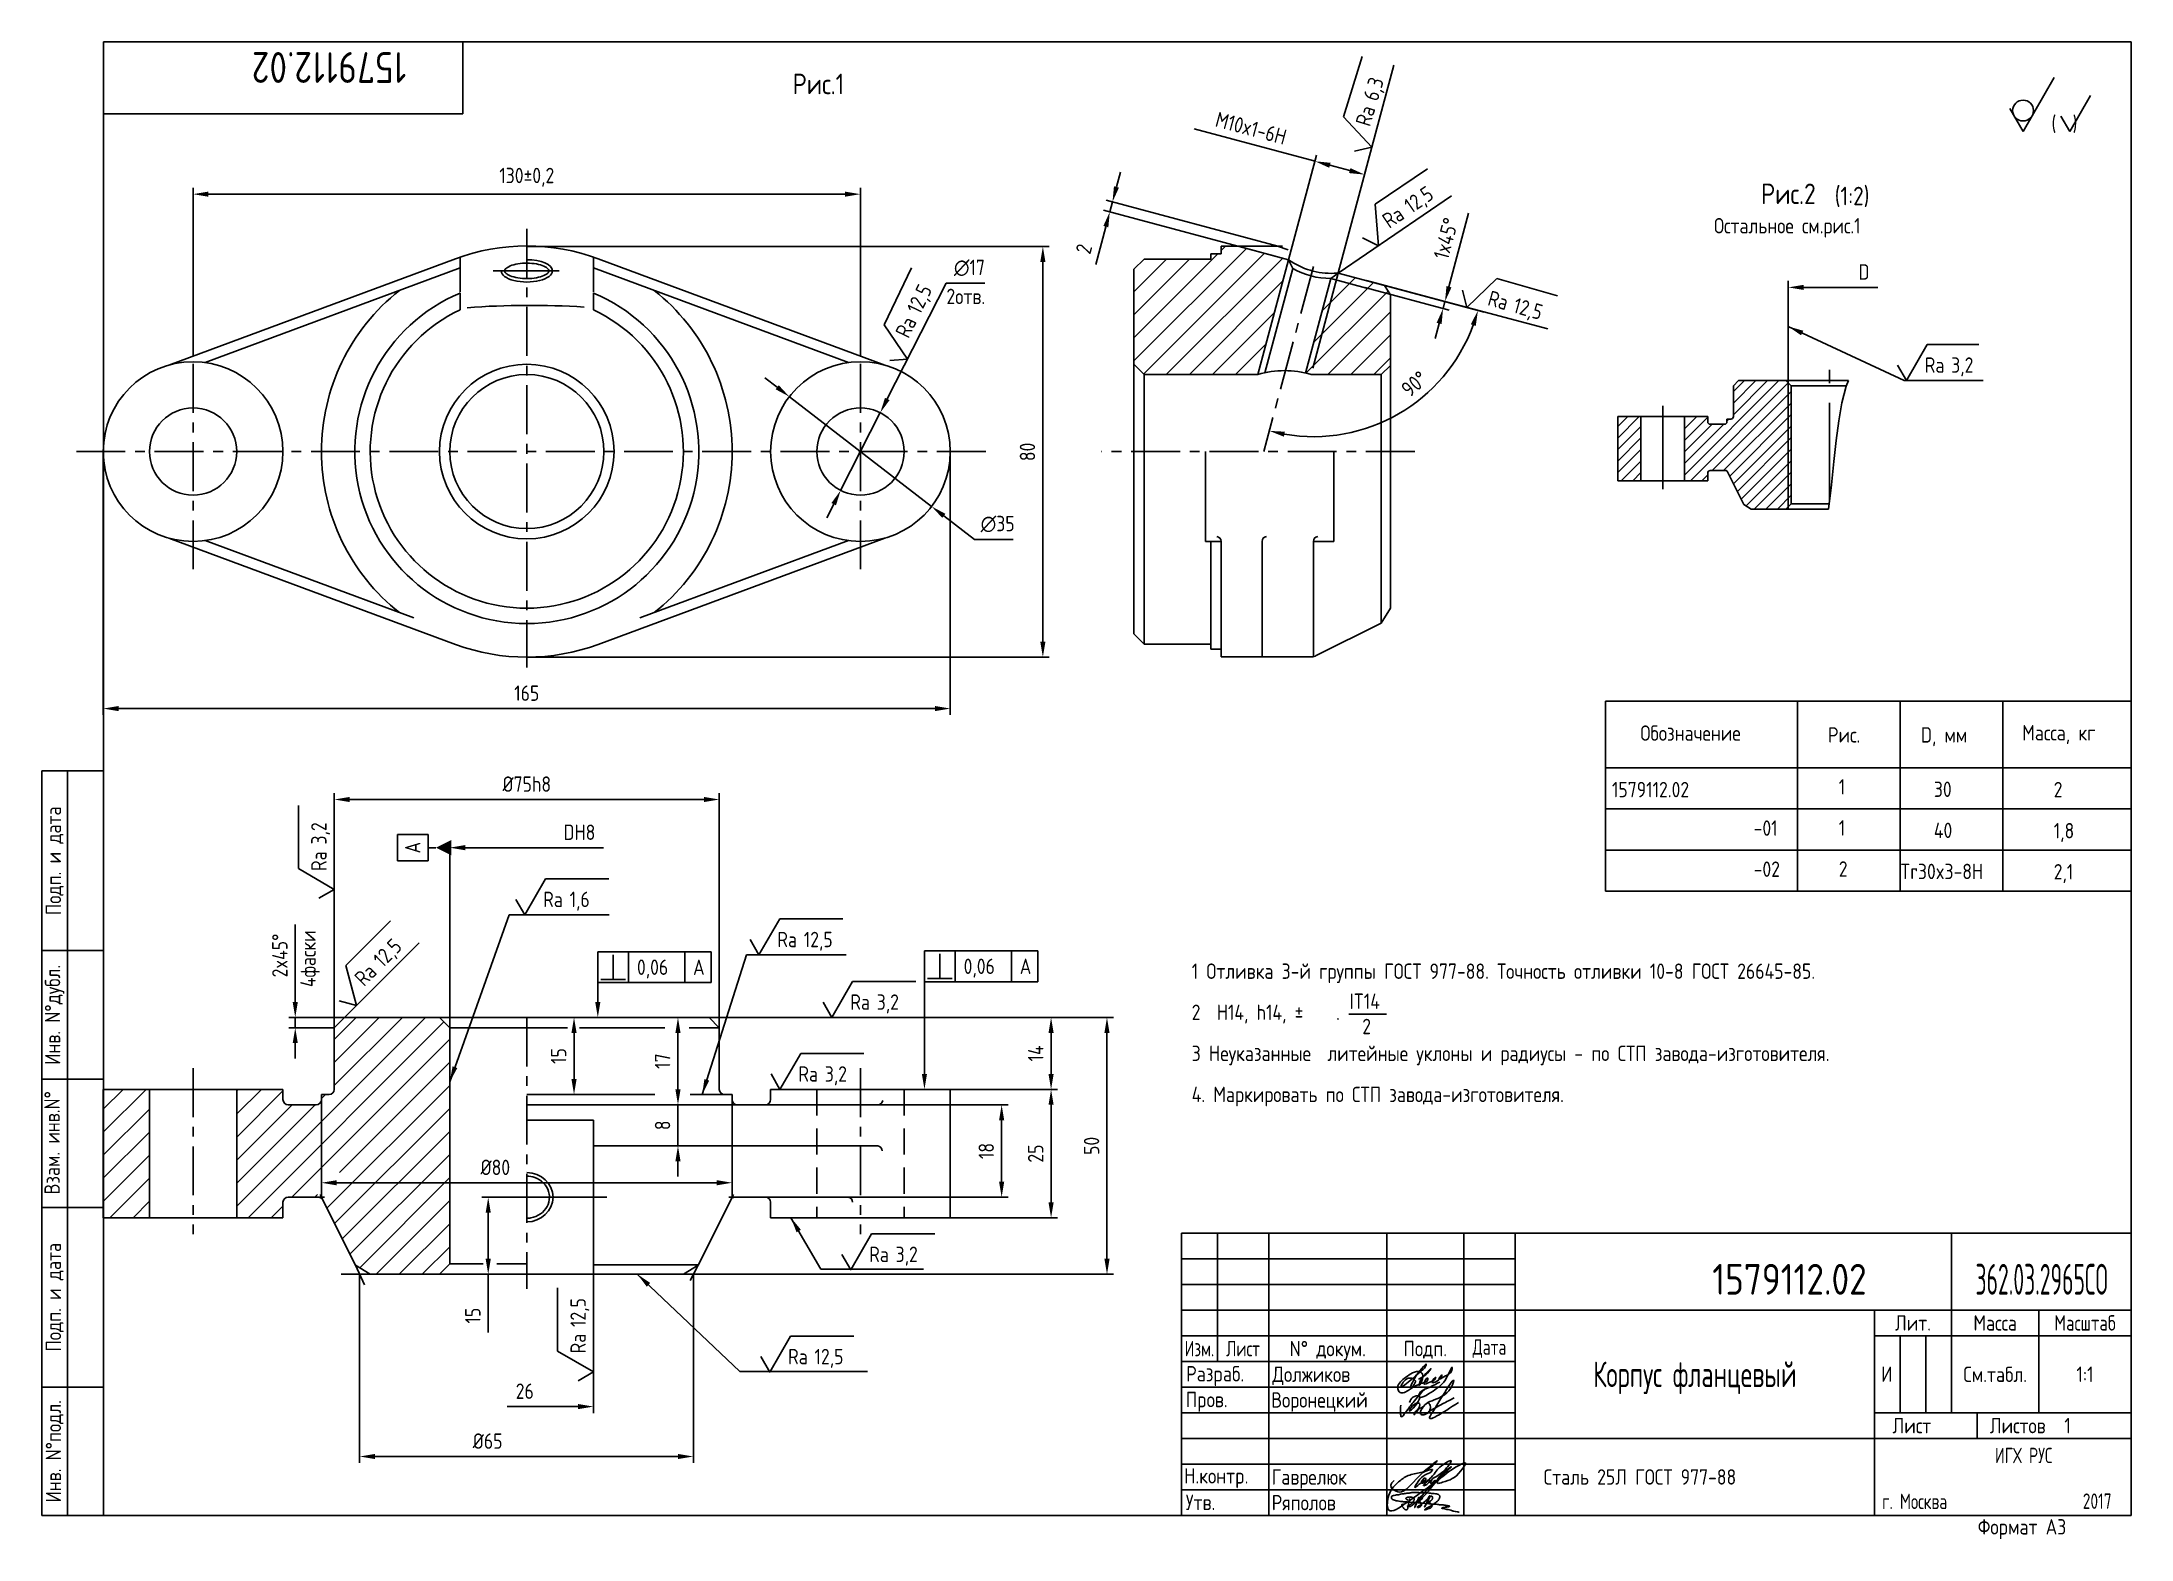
# Paper-space layout 'A3' of a CAD drawing. Header units: millimetres. Extents: x 297 to 704, y 4 to 296.
# The model-space entities are those that its viewports show. They can reach past a viewport. Long polylines and large blocks are cut down to what shows.
import ezdxf
from ezdxf.enums import TextEntityAlignment as Align

# ---------------------------------------------------------------- set-up
doc = ezdxf.new("R2010")
doc.units = ezdxf.units.MM
doc.linetypes.add('CENTER', pattern=[50.8, 31.75, -6.35, 6.35, -6.35])
doc.linetypes.add('HIDDEN', pattern=[9.525, 6.35, -3.175])
for name, color, linetype in [('Bord', 1, 'Continuous'), ('Cen', 5, 'CENTER'), ('Cont', 6, 'Continuous'), ('Dim', 7, 'Continuous'), ('HATCH', 2, 'Continuous'), ('HIDE', 2, 'HIDDEN'), ('TERM', 3, 'CENTER'), ('Text', 3, 'Continuous'), ('Textb', 6, 'Continuous'), ('Vporti', 7, 'Continuous')]:
    doc.layers.add(name, color=color, linetype=linetype)
doc.layers.get('Defpoints').off()
doc.layers.get('Vporti').off()
doc.styles.add('Style1', font='romans.shx', dxfattribs={"width": 0.8})
doc.dimstyles.new('LIN1', dxfattribs={"dimtxt": 3, "dimasz": 3, "dimexe": 1.25, "dimexo": 0, "dimgap": 1.5, "dimtad": 1, "dimdec": 1, "dimdsep": 46, "dimtxsty": 'Style1', "dimcen": 2.5, "dimclrt": 3, "dimadec": 0, "dimazin": 0, "dimtfac": 1, "dimtdec": 1, "dimtmove": 0, "dimatfit": 3, "dimfxl": 1, "dimarcsym": 0})
doc.dimstyles.new('LIN2', dxfattribs={"dimscale": 2, "dimtxt": 3, "dimasz": 3, "dimexe": 1.25, "dimexo": 0, "dimgap": 1.5, "dimtad": 1, "dimdsep": 46, "dimtxsty": 'Style1', "dimcen": 2.5, "dimclrt": 3, "dimadec": 0, "dimazin": 0, "dimtfac": 1, "dimtmove": 0, "dimatfit": 3, "dimfxl": 1, "dimarcsym": 0})

psp = doc.layouts.new('A3')

# ---------------------------------------------------------------- texts
at = {"layer": 'TERM', "style": 'Style1', "width": 0.8}
for s, p in [('30', (665.23, 148.58)), ('40', (665.23, 140.58)), ('Tr30x3-8H', (658.67, 132.58))]:
    psp.add_text(s, height=3, dxfattribs=at).set_placement(p)
at = {"layer": 'Text', "style": 'Style1', "width": 0.8}
for s, p in [('Обозначение', (608.06, 159.52)), ('Рис.', (644.6, 159.17)), ('D, мм', (662.71, 159.17)), ('Масса, кг', (682.44, 159.58)), ('1579112.02', (602.53, 148.52)), ('1', (646.71, 149.05)), ('2', (688.58, 148.51)), ('-01', (630.13, 141.02)), ('1', (646.71, 141.05)), ('1,8', (688.58, 140.51)), ('-02', (630.13, 133.02)), ('2', (646.71, 133.05)), ('2,1', (688.58, 132.51)), ('1 Отливка 3-й группы ГОСТ 977-88. Точность отливки 10-8 ГОСТ 26645-85.', (520.67, 113.15)), ('IT14', (551.42, 107.3)), ('2  H14, h14, %%P    .', (520.67, 105.15)), ('2', (553.89, 102.38)), ('3 Неуказанные  литейные уклоны и радиусы - по СТП завода-изготовителя.', (520.67, 97.15)), ('4. Маркировать по СТП завода-изготовителя.', (520.67, 89.15)), ('Воронецкий', (536.17, 29.65)), ('Гаврелюк', (536.25, 14.65)), ('Ряполов', (536.25, 9.65))]:
    psp.add_text(s, height=3, dxfattribs=at).set_placement(p)

msp = doc.modelspace()

# ---------------------------------------------------------------- texts
at = {"layer": 'Text', "style": 'Style1', "width": 0.8}
for s, height, p in [('2отв.', 3, (4379.557, 922.736)), ('0,06', 3, (4319.27, 792.099)), ('A', 3, (4330.205, 792.099)), ('0,06', 3, (4382.903, 792.276)), ('A', 3, (4393.838, 792.276)), ('Остальное см.рис.1', 6, (4252.786, 657.205))]:
    msp.add_text(s, height=height, dxfattribs=at).set_placement(p)
for s, p in [('4фаски', (4256.697, 789.724)), ('Ra', (4309.313, 718.385))]:
    msp.add_text(s, height=3, rotation=90, dxfattribs=at).set_placement(p)
msp.add_attdef('12,5', (4309.313, 723.528), '12,5', height=3, rotation=90, dxfattribs=at)
at = {"layer": 'Textb', "style": 'Style1', "width": 0.8}
for s, height, p in [('Рис.1', 4, (4349.595, 963.612)), ('Рис.2', 8, (4271.1, 668.64)), ('(1:2)', 7.2, (4299.799, 668.184))]:
    msp.add_text(s, height=height, dxfattribs=at).set_placement(p)

# ---------------------------------------------------------------- blocks, each defined once
blk = doc.blocks.new('sherISO_12')
at = {"layer": 'Cont'}
for q in [(-15, -6.96), (-23.66, -12.96)]:
    blk.add_line((-21.06, -17.46), q, dxfattribs=at)
blk.add_circle((-21.06, -13.39), 2.03, dxfattribs=at)
at = {"layer": 'Text'}
for q in [(-7.92, -10.46), (-13.69, -14.46)]:
    blk.add_line((-11.96, -17.46), q, dxfattribs=at)
at = {"layer": 'Text', "style": 'Style1', "width": 0.8}
blk.add_text('(  )', height=3, dxfattribs=at).set_placement((-15.53, -17.46))
blk = doc.blocks.new('A3')
at = {"layer": 'Bord'}
for p, q in [((230, 55), (295, 55)), ((230, 50), (295, 50)), ((230, 45), (295, 45)), ((370, 40), (370, 25)), ((375, 40), (375, 25)), ((230, 30), (295, 30)), ((230, 25), (295, 25)), ((230, 20), (295, 20)), ((230, 15), (295, 15)), ((230, 10), (295, 10))]:
    blk.add_line(p, q, dxfattribs=at)
at = {"layer": 'Cont'}
for p, q in [((415, 292), (20, 292)), ((20, 292), (20, 5)), ((90, 278), (90, 292)), ((415, 292), (415, 5)), ((20, 278), (90, 278)), ((8, 5), (8, 150)), ((8, 150), (20, 150)), ((13, 5), (13, 150)), ((8, 115), (20, 115)), ((20, 90), (8, 90)), ((20, 65), (8, 65)), ((230, 60), (415, 60)), ((415, 60), (230, 60)), ((230, 60), (230, 5)), ((237, 60), (237, 35)), ((247, 60), (247, 5)), ((270, 5), (270, 60)), ((285, 60), (285, 5)), ((295, 5), (295, 60)), ((380, 60), (380, 25)), ((295, 45), (415, 45)), ((365, 5), (365, 45)), ((397, 25), (397, 45)), ((230, 40), (295, 40)), ((415, 40), (365, 40)), ((295, 35), (230, 35)), ((20, 30), (8, 30)), ((365, 25), (415, 25)), ((385, 25), (385, 20)), ((415, 20), (295, 20)), ((20, 5), (8, 5)), ((415, 5), (20, 5))]:
    blk.add_line(p, q, dxfattribs=at)
at = {"layer": 'Text', "style": 'Style1', "width": 0.8}
for s, p in [('Подп. и дата', (10.5, 132.5)), ('Инв. N%%dдубл.', (10.5, 102.5)), ('Взам. инв.N%%d ', (10, 78.38)), ('Подп. и дата', (10.5, 47.5)), ('Инв. N%%dподл.', (10.5, 17.5))]:
    blk.add_text(s, height=3, rotation=90, dxfattribs=at).set_placement(p, align=Align.MIDDLE)
at = {"layer": 'Text', "style": 'Style1'}
for s, width, p in [('Лит.', 0.8, (372.5, 42.5)), ('Масса', 0.8, (388.5, 42.5)), ('Масштаб', 0.75, (406, 42.5)), ('Изм.', 0.7, (233.5, 37.5)), ('Лист', 0.7, (242, 37.5)), ('N%%d докум.', 0.8, (258.5, 37.5)), ('Подп.', 0.8, (277.5, 37.5)), ('Лист', 0.8, (372.27, 22.5)), ('Листов', 0.8, (392.9, 22.5))]:
    blk.add_text(s, height=3, dxfattribs=dict(at, width=width)).set_placement(p, align=Align.MIDDLE_CENTER)
at = {"layer": 'Text', "style": 'Style1', "width": 0.7}
for s, p in [('Дата', (290, 37.5)), ('ИГХ РУС', (394.06, 16.69))]:
    blk.add_text(s, height=3, dxfattribs=at).set_placement(p, align=Align.MIDDLE)
at = {"layer": 'Text', "style": 'Style1'}
for s, width, p in [('Разpаб.', 0.8, (230.92, 31.1)), ('Пpов.', 0.8, (230.84, 26.08)), ('Н.контp.', 0.8, (230.51, 11.22)), ('Утв.', 0.8, (230.84, 6.06)), ('г. Москва', 0.7, (366.48, 6.25)), ('Фоpмат А3', 0.8, (385.11, 1.29))]:
    blk.add_text(s, height=3, dxfattribs=dict(at, width=width)).set_placement(p)
for tag, p, width in [('ФИО', (249, 31), 0.8), ('И', (366.3, 31.02), 0.8), ('ФИО', (249, 26), 0.8), ('ГОСТ_СОРТАМЕНТА', (307, 14), 0.8), ('ФИО', (249, 11), 0.8), ('ФИО', (249, 6), 0.8), ('2007', (402.85, 6.29), 0.7)]:
    blk.add_attdef(tag, p, '', height=3, dxfattribs=dict(at, width=width))
at = {"layer": 'Text', "style": 'Style1', "width": 0.8}
for tag, p in [('200', (388.5, 32.5)), ('1:20', (406, 32.5))]:
    blk.add_attdef(tag, text='', height=3, dxfattribs=at).set_placement(p, align=Align.MIDDLE)
blk.add_attdef('СБОРОЧНЫЙ_ЧЕРТЕЖ', text='', height=3, dxfattribs=at).set_placement((330, 21.3), align=Align.CENTER)
for tag, p in [('1', (379, 22.5)), ('2', (402.6, 22.5))]:
    blk.add_attdef(tag, text='', height=3, dxfattribs=at).set_placement(p, align=Align.MIDDLE_CENTER)
blk.add_attdef('ЛИСТ', text='', height=3, dxfattribs=at).set_placement((295.75, 12.5), align=Align.MIDDLE_LEFT)
at = {"layer": 'Text', "style": 'Style1', "width": 0.7}
blk.add_attdef('%%OГОСТ_ТЕХ._ТРЕБОВАНИЙ', text='', height=3, dxfattribs=at).set_placement((307, 8), align=Align.BOTTOM_LEFT)
at = {"layer": 'Textb', "style": 'Style1', "width": 0.8}
blk.add_attdef('1234567', (79, 290), '', height=6, rotation=180, dxfattribs=at)
blk.add_attdef('1234567', (333.4, 48), '', height=6, dxfattribs=at)
for tag, height, p in [('123ХЯ', 6, (393.62, 48)), ('НАИМЕНОВАНИЕ', 5, (330, 30))]:
    blk.add_attdef(tag, text='', height=height, dxfattribs=at).set_placement(p, align=Align.CENTER)
blk = doc.blocks.new('A$C63F45750')
at = {"layer": 'Text'}
for points, knots in [([(3.17, 2.37), (3.12, 2.38), (3.04, 2.41), (2.94, 2.5), (2.85, 2.57), (2.79, 2.69), (2.87, 2.77), (2.99, 2.84), (3.16, 2.89), (3.36, 2.93), (3.6, 2.95), (3.82, 2.92), (4.05, 2.87), (4.25, 2.78), (4.45, 2.63), (4.46, 2.42), (4.38, 2.26), (4.28, 2.1), (4.17, 1.94), (4.03, 1.78), (3.89, 1.62), (3.75, 1.52), (3.63, 1.43), (3.49, 1.36), (3.35, 1.3), (3.24, 1.25), (3.16, 1.21), (3.12, 1.15), (3.19, 1.1), (3.27, 1.09), (3.4, 1.07), (3.55, 1.07), (3.72, 1.12), (3.92, 1.19), (4.1, 1.34), (4.26, 1.51), (4.44, 1.65), (4.59, 1.81), (4.74, 1.93), (4.84, 2.04), (4.93, 2.14), (5.07, 2.29), (5.19, 2.53), (5.28, 2.68), (5.35, 2.96), (5.23, 2.66), (5.2, 2.44), (5.04, 2.09), (4.95, 1.81), (4.86, 1.57), (4.75, 1.31), (4.67, 1.12), (4.46, 0.78), (4.62, 1.17), (4.71, 1.45), (4.88, 1.74), (5.01, 2), (5.08, 2.19), (5.19, 2.4), (5.32, 2.58), (5.4, 2.75), (5.52, 2.89), (5.65, 3.04), (5.85, 3.1), (6.02, 3.03), (6.08, 2.87), (6.03, 2.7), (5.9, 2.51), (5.7, 2.37), (5.55, 2.23), (5.4, 2.17), (5.31, 2.12), (5.12, 2.09), (5.35, 2.07), (5.48, 2), (5.64, 1.93), (5.75, 1.8), (5.85, 1.67), (5.89, 1.54), (5.89, 1.37), (5.8, 1.2), (5.63, 1.06), (5.41, 0.94), (5.23, 0.86), (5.02, 0.92), (5.13, 1.1), (5.28, 1.16), (5.44, 1.27), (5.61, 1.36), (5.74, 1.46), (5.86, 1.53), (5.95, 1.61), (6.05, 1.69), (6.15, 1.77), (6.28, 1.87), (6.46, 2.02), (6.65, 2.19), (6.83, 2.37), (6.98, 2.49), (7.11, 2.61), (7.2, 2.74), (7.32, 2.84), (7.42, 2.97), (7.48, 3.08), (7.48, 3.27), (7.34, 3.08), (7.28, 2.94), (7.18, 2.69), (7.1, 2.46), (7, 2.22), (6.93, 1.98), (6.83, 1.78), (6.73, 1.55), (6.67, 1.34), (6.6, 1.14), (6.56, 1.03), (6.39, 0.99), (6.62, 1.33), (6.75, 1.54), (6.93, 1.87), (7.05, 2.08), (7.18, 2.32), (7.33, 2.6), (7.47, 2.89), (7.6, 3.07), (7.79, 3.18), (7.95, 3.01), (8, 2.81), (7.99, 2.62), (7.94, 2.46), (7.83, 2.33), (7.69, 2.22), (7.53, 2.11), (7.37, 2.03), (7.21, 1.99), (7.11, 1.97), (6.89, 1.98), (7.07, 1.94), (7.15, 1.9), (7.27, 1.88), (7.39, 1.84), (7.52, 1.81), (7.62, 1.72), (7.7, 1.62), (7.78, 1.51), (7.83, 1.39), (7.87, 1.26), (7.88, 1.13), (7.86, 0.99), (7.75, 0.88), (7.6, 0.77), (7.4, 0.73), (7.19, 0.66), (6.97, 0.55), (6.71, 0.48), (6.57, 0.44), (6.42, 0.42), (6.52, 0.58), (6.61, 0.64), (6.81, 0.78), (7.06, 0.89), (7.33, 1.04), (7.55, 1.16), (7.7, 1.24), (7.84, 1.32), (7.99, 1.43), (8.21, 1.58), (8.48, 1.76), (8.74, 1.95), (8.97, 2.12), (9.1, 2.29), (9.23, 2.44), (9.3, 2.6), (9.37, 2.74), (9.42, 2.92), (9.45, 3.13), (9.21, 3.48), (8.67, 3.59), (8.09, 3.63), (7.57, 3.66), (7.06, 3.74), (6.57, 3.75), (6.09, 3.74), (5.67, 3.78), (5.28, 3.78), (4.96, 3.81), (4.65, 3.83), (4.31, 3.82), (3.97, 3.79), (3.61, 3.74), (3.22, 3.67), (2.86, 3.66), (2.53, 3.61), (2.18, 3.52), (1.78, 3.54), (1.38, 3.37), (0.96, 3.35), (0.58, 3.24), (0.25, 3.19), (0.03, 3.06), (-0.03, 2.83), (0.02, 2.6), (0.26, 2.38), (0.59, 2.33), (1, 2.2), (1.48, 2.15), (1.93, 2.05), (2.35, 2.02), (2.72, 2.01), (3.11, 1.94), (3.68, 1.94), (4.25, 1.83), (4.91, 1.87), (5.53, 1.76), (6.13, 1.72), (6.73, 1.71), (7.32, 1.62), (7.99, 1.55), (8.64, 1.54), (9.16, 1.46), (9.61, 1.42), (10.03, 1.4), (10.41, 1.32), (10.73, 1.29), (11.01, 1.24), (11.18, 1.23), (11.42, 1.14), (11.18, 1.06), (11.01, 1.03), (10.71, 0.98), (10.37, 0.92), (10.1, 0.91), (9.65, 0.75), (10.22, 0.67), (10.54, 0.59), (11.08, 0.47), (11.61, 0.35), (12.17, 0.15), (12.64, 0.08), (12.98, 0.03), (13.11, 0.01), (13.18, 0)], [0, 0, 0, 0, 0.153866, 0.270441, 0.388867, 0.510533, 0.592156, 0.71333, 0.90842, 1.11344, 1.349254, 1.61246, 1.782219, 2.047249, 2.291879, 2.451528, 2.651081, 2.806158, 3.017979, 3.227348, 3.462381, 3.633009, 3.75766, 3.920516, 4.080796, 4.214529, 4.291786, 4.349969, 4.397594, 4.50822, 4.594826, 4.799244, 4.954392, 5.128468, 5.437537, 5.632649, 5.842485, 6.094987, 6.293219, 6.410959, 6.551192, 6.687808, 7.022147, 7.294342, 7.425356, 7.52079, 7.946481, 8.313051, 8.59833, 8.833695, 9.090496, 9.427695, 9.601191, 9.883219, 10.093306, 10.673943, 10.798776, 10.974628, 11.287247, 11.486184, 11.648652, 11.848902, 12.027194, 12.25348, 12.40059, 12.537783, 12.716293, 12.91523, 13.208551, 13.438489, 13.549668, 13.67779, 13.77127, 13.930001, 14.029091, 14.272112, 14.434836, 14.547084, 14.739051, 14.830983, 15.061241, 15.268922, 15.500489, 15.788979, 15.879568, 16.024283, 16.221854, 16.418714, 16.593102, 16.783247, 16.91018, 17.018213, 17.135263, 17.278205, 17.430482, 17.620087, 17.979626, 18.191789, 18.388716, 18.565718, 18.714854, 18.857929, 19.039974, 19.171375, 19.283034, 19.400085, 19.618058, 19.882245, 20.150781, 20.377854, 20.649532, 20.89723, 21.042543, 21.40016, 21.557817, 21.667145, 21.752781, 21.926256, 22.412297, 22.813145, 22.961412, 23.171289, 23.607257, 23.940428, 24.110007, 24.291214, 24.48084, 24.697609, 24.904078, 25.034245, 25.218018, 25.407651, 25.573473, 25.787447, 25.930292, 26.051316, 26.18846, 26.285312, 26.406799, 26.52425, 26.630463, 26.793722, 26.898606, 27.029313, 27.171012, 27.314101, 27.419918, 27.580557, 27.709367, 27.829268, 28.024364, 28.266961, 28.41242, 28.705761, 28.989137, 29.187748, 29.233768, 29.332802, 29.529535, 29.667094, 30.039923, 30.332117, 30.61061, 30.769982, 30.856778, 31.109923, 31.313488, 31.656425, 32.066331, 32.296628, 32.49714, 32.710276, 32.891468, 33.014834, 33.177747, 33.444503, 33.618009, 34.409008, 34.914636, 35.419802, 35.95397, 36.458179, 36.88069, 37.388403, 37.738353, 38.034261, 38.353468, 38.693154, 39.037638, 39.391136, 39.787481, 40.203773, 40.488977, 40.784975, 41.26625, 41.668005, 42.070065, 42.499388, 42.869834, 43.079573, 43.213439, 43.554591, 43.717296, 44.153724, 44.506336, 45.019111, 45.587859, 45.90191, 46.270392, 46.703958, 47.093115, 47.952647, 48.44014, 49.079253, 49.808223, 50.268654, 50.851051, 51.604831, 52.298429, 52.776925, 53.1907, 53.661988, 54.042386, 54.348524, 54.616841, 54.853814, 54.983777, 55.126096, 55.333328, 55.613101, 56.008732, 56.315809, 56.59982, 56.87931, 57.399251, 57.889617, 58.432507, 59.066698, 59.660314, 59.862668, 60.07277, 60.07277, 60.07277, 60.07277]), ([(2.31, 1.53), (2.26, 1.52), (2.17, 1.51), (2.06, 1.48), (1.93, 1.38), (2.07, 1.25), (2.14, 1.11), (2.26, 0.93), (2.39, 0.72), (2.57, 0.54), (2.71, 0.44), (2.86, 0.4), (3.02, 0.43), (3.14, 0.54), (3.21, 0.79), (3.25, 1.07), (3.31, 1.4), (3.35, 1.67), (3.38, 1.92), (3.47, 2.19), (3.5, 2.43), (3.54, 2.59), (3.56, 2.64)], [0, 0, 0, 0, 0.15847, 0.269731, 0.363591, 0.555514, 0.688037, 0.848606, 1.204359, 1.433632, 1.58673, 1.729549, 1.880686, 2.057874, 2.19169, 2.63505, 2.928153, 3.184121, 3.441863, 3.696117, 4.025873, 4.178055, 4.178055, 4.178055, 4.178055])]:
    blk.add_open_spline(points, degree=3, knots=knots, dxfattribs=at)
blk = doc.blocks.new('SHERISO_04')
at = {"layer": 'Text'}
blk.add_line((4.04, 7), (14.12, 7), dxfattribs=at)
blk.add_lwpolyline([(-1.73, 3), (0, 0), (4.04, 7)], dxfattribs=at)
at = {"layer": 'Text', "style": 'Style1', "width": 0.8}
blk.add_text('Ra', height=3, dxfattribs=at).set_placement((3.58, 1.5))
blk.add_attdef('3,2', (8.73, 1.5), '', height=3, dxfattribs=at)
blk = doc.blocks.new('SHERISO_01')
at = {"layer": 'Text'}
blk.add_line((4.04, 7), (16.36, 7), dxfattribs=at)
blk.add_lwpolyline([(-1.73, 3), (0, 0), (4.04, 7)], dxfattribs=at)
at = {"layer": 'Text', "style": 'Style1', "width": 0.8}
blk.add_text('Ra', height=3, dxfattribs=at).set_placement((3.58, 1.5))
blk.add_attdef('12,5', (8.73, 1.5), '', height=3, dxfattribs=at)
blk = doc.blocks.new('*D5')
at = {"layer": 'Dim', "color": 0, "lineweight": -2, "transparency": 16777216}
for p, q in [((4232.81, 912.63), (4232.81, 945.4)), ((4362.81, 912.63), (4362.81, 945.4)), ((4235.81, 944.15), (4359.81, 944.15))]:
    blk.add_line(p, q, dxfattribs=at)
at = {"layer": 'Dim', "color": 0, "transparency": 16777216}
for points in [[(4235.81, 944.65), (4235.81, 943.65), (4232.81, 944.15)], [(4359.81, 944.65), (4359.81, 943.65), (4362.81, 944.15)]]:
    blk.add_solid(points, dxfattribs=at)
at = {"layer": 'Dim', "color": 3, "transparency": 16777216, "insert": (4297.81, 947.44), "char_height": 3, "attachment_point": 5, "style": 'Style1'}
blk.add_mtext('130%%P0,2', dxfattribs=at)
blk = doc.blocks.new('*D6')
at = {"layer": 'Dim', "color": 0, "lineweight": -2, "transparency": 16777216}
for p, q in [((4215.31, 894.02), (4215.31, 842.72)), ((4380.31, 894.02), (4380.31, 842.72)), ((4218.31, 843.97), (4377.31, 843.97))]:
    blk.add_line(p, q, dxfattribs=at)
at = {"layer": 'Dim', "color": 0, "transparency": 16777216}
for points in [[(4218.31, 844.47), (4218.31, 843.47), (4215.31, 843.97)], [(4377.31, 844.47), (4377.31, 843.47), (4380.31, 843.97)]]:
    blk.add_solid(points, dxfattribs=at)
at = {"layer": 'Dim', "color": 3, "transparency": 16777216, "insert": (4297.81, 846.97), "char_height": 3, "attachment_point": 5, "style": 'Style1'}
blk.add_mtext('165', dxfattribs=at)
blk = doc.blocks.new('*D7')
at = {"layer": 'Dim', "color": 0, "lineweight": -2, "transparency": 16777216}
for p, q in [((4333.31, 783.81), (4401.19, 783.81)), ((4399.94, 780.81), (4399.94, 772.81)), ((4380.31, 769.81), (4401.19, 769.81))]:
    blk.add_line(p, q, dxfattribs=at)
at = {"layer": 'Dim', "color": 0, "transparency": 16777216}
for points in [[(4399.44, 780.81), (4400.44, 780.81), (4399.94, 783.81)], [(4399.44, 772.81), (4400.44, 772.81), (4399.94, 769.81)]]:
    blk.add_solid(points, dxfattribs=at)
at = {"layer": 'Dim', "color": 3, "transparency": 16777216, "insert": (4396.94, 776.81), "char_height": 3, "attachment_point": 5, "rotation": 90, "style": 'Style1'}
blk.add_mtext('14', dxfattribs=at)
blk = doc.blocks.new('*D8')
at = {"layer": 'Dim', "color": 0, "lineweight": -2, "transparency": 16777216}
for p, q in [((4399.94, 783.81), (4412.08, 783.81)), ((4410.83, 780.81), (4410.83, 736.81)), ((4328.31, 733.81), (4412.08, 733.81))]:
    blk.add_line(p, q, dxfattribs=at)
at = {"layer": 'Dim', "color": 0, "transparency": 16777216}
for points in [[(4410.33, 780.81), (4411.33, 780.81), (4410.83, 783.81)], [(4410.33, 736.81), (4411.33, 736.81), (4410.83, 733.81)]]:
    blk.add_solid(points, dxfattribs=at)
at = {"layer": 'Dim', "color": 3, "transparency": 16777216, "insert": (4407.83, 758.81), "char_height": 3, "attachment_point": 5, "rotation": 90, "style": 'Style1'}
blk.add_mtext('50', dxfattribs=at)
blk = doc.blocks.new('*D9')
at = {"layer": 'Dim', "color": 0, "lineweight": -2, "transparency": 16777216}
for p, q in [((4297.81, 933.95), (4399.59, 933.95)), ((4398.34, 930.95), (4398.34, 856.98)), ((4297.81, 853.98), (4399.59, 853.98))]:
    blk.add_line(p, q, dxfattribs=at)
at = {"layer": 'Dim', "color": 0, "transparency": 16777216}
for points in [[(4397.84, 930.95), (4398.84, 930.95), (4398.34, 933.95)], [(4397.84, 856.98), (4398.84, 856.98), (4398.34, 853.98)]]:
    blk.add_solid(points, dxfattribs=at)
at = {"layer": 'Dim', "color": 3, "transparency": 16777216, "insert": (4395.34, 893.96), "char_height": 3, "attachment_point": 5, "rotation": 90, "style": 'Style1'}
blk.add_mtext('80', dxfattribs=at)
blk = doc.blocks.new('*D10')
at = {"layer": 'Dim', "color": 0, "lineweight": -2, "transparency": 16777216}
for p, q in [((4281.69, 598.99), (4281.69, 638.69)), ((4287.69, 636.19), (4316.62, 636.19))]:
    blk.add_line(p, q, dxfattribs=at)
at = {"layer": 'Dim', "color": 0, "transparency": 16777216}
blk.add_solid([(4287.69, 637.19), (4287.69, 635.19), (4281.69, 636.19)], dxfattribs=at)
at = {"layer": 'Dim', "color": 3, "transparency": 16777216, "insert": (4309.62, 642.19), "char_height": 6, "attachment_point": 5, "style": 'Style1'}
blk.add_mtext(' D', dxfattribs=at)
blk = doc.blocks.new('*D11')
at = {"layer": 'Dim', "color": 0, "lineweight": -2, "transparency": 16777216}
for p, q in [((4282.81, 777.47), (4282.81, 818.13)), ((4285.81, 816.88), (4312.76, 816.88))]:
    blk.add_line(p, q, dxfattribs=at)
at = {"layer": 'Dim', "color": 0, "transparency": 16777216}
blk.add_solid([(4285.81, 817.38), (4285.81, 816.38), (4282.81, 816.88)], dxfattribs=at)
at = {"layer": 'Dim', "color": 3, "transparency": 16777216, "insert": (4308.06, 819.88), "char_height": 3, "attachment_point": 5, "style": 'Style1'}
blk.add_mtext('DH8', dxfattribs=at)
blk = doc.blocks.new('*D12')
at = {"layer": 'Dim', "color": 0, "lineweight": -2, "transparency": 16777216}
for p, q in [((4260.31, 781.81), (4260.31, 827.51)), ((4263.31, 826.26), (4332.31, 826.26)), ((4335.31, 781.81), (4335.31, 827.51))]:
    blk.add_line(p, q, dxfattribs=at)
at = {"layer": 'Dim', "color": 0, "transparency": 16777216}
for points in [[(4263.31, 826.76), (4263.31, 825.76), (4260.31, 826.26)], [(4332.31, 826.76), (4332.31, 825.76), (4335.31, 826.26)]]:
    blk.add_solid(points, dxfattribs=at)
at = {"layer": 'Dim', "color": 3, "transparency": 16777216, "insert": (4297.81, 829.26), "char_height": 3, "attachment_point": 5, "style": 'Style1'}
blk.add_mtext('%%C75h8', dxfattribs=at)
blk = doc.blocks.new('*D13')
at = {"layer": 'Dim', "color": 0, "lineweight": -2, "transparency": 16777216}
for p, q in [((4310.81, 735.63), (4310.81, 706.78)), ((4307.81, 708.03), (4293.97, 708.03))]:
    blk.add_line(p, q, dxfattribs=at)
at = {"layer": 'Dim', "color": 0, "transparency": 16777216}
blk.add_solid([(4307.81, 708.53), (4307.81, 707.53), (4310.81, 708.03)], dxfattribs=at)
at = {"layer": 'Dim', "color": 3, "transparency": 16777216, "insert": (4297.42, 711.03), "char_height": 3, "attachment_point": 5, "style": 'Style1'}
blk.add_mtext('26', dxfattribs=at)
blk = doc.blocks.new('*D14')
at = {"layer": 'Dim', "color": 0, "lineweight": -2, "transparency": 16777216}
for p, q in [((4265.25, 733.81), (4265.25, 697.06)), ((4330.26, 733.81), (4330.26, 697.06)), ((4268.25, 698.31), (4327.26, 698.31))]:
    blk.add_line(p, q, dxfattribs=at)
at = {"layer": 'Dim', "color": 0, "transparency": 16777216}
for points in [[(4268.25, 698.81), (4268.25, 697.81), (4265.25, 698.31)], [(4327.26, 698.81), (4327.26, 697.81), (4330.26, 698.31)]]:
    blk.add_solid(points, dxfattribs=at)
at = {"layer": 'Dim', "color": 3, "transparency": 16777216, "insert": (4290.19, 701.31), "char_height": 3, "attachment_point": 5, "style": 'Style1'}
blk.add_mtext('%%C65', dxfattribs=at)
blk = doc.blocks.new('*D15')
at = {"layer": 'Dim', "color": 0, "lineweight": -2, "transparency": 16777216}
for p, q in [((4297.81, 748.81), (4289.05, 748.81)), ((4290.3, 745.81), (4290.3, 736.81)), ((4288.07, 733.81), (4291.55, 733.81)), ((4290.3, 733.81), (4290.3, 722.48))]:
    blk.add_line(p, q, dxfattribs=at)
at = {"layer": 'Dim', "color": 0, "transparency": 16777216}
for points in [[(4289.8, 745.81), (4290.8, 745.81), (4290.3, 748.81)], [(4289.8, 736.81), (4290.8, 736.81), (4290.3, 733.81)]]:
    blk.add_solid(points, dxfattribs=at)
at = {"layer": 'Dim', "color": 3, "transparency": 16777216, "insert": (4287.3, 725.75), "char_height": 3, "attachment_point": 5, "rotation": 90, "style": 'Style1'}
blk.add_mtext('15', dxfattribs=at)
blk = doc.blocks.new('*D16')
at = {"layer": 'Dim', "color": 0, "lineweight": -2, "transparency": 16777216}
for p, q in [((4252.71, 786.81), (4252.71, 801.95)), ((4262.31, 783.81), (4251.46, 783.81)), ((4260.31, 781.81), (4251.46, 781.81)), ((4252.71, 781.81), (4252.71, 783.81)), ((4252.71, 778.81), (4252.71, 775.81))]:
    blk.add_line(p, q, dxfattribs=at)
at = {"layer": 'Dim', "color": 0, "transparency": 16777216}
for points in [[(4252.21, 786.81), (4253.21, 786.81), (4252.71, 783.81)], [(4252.21, 778.81), (4253.21, 778.81), (4252.71, 781.81)]]:
    blk.add_solid(points, dxfattribs=at)
at = {"layer": 'Dim', "color": 3, "transparency": 16777216, "insert": (4249.71, 795.88), "char_height": 3, "attachment_point": 5, "rotation": 90, "style": 'Style1'}
blk.add_mtext('2x45%%D', dxfattribs=at)
blk = doc.blocks.new('FORMA01')
at = {"layer": 'Bord'}
for p, q in [((-2.57, 4.21), (-2.57, 10.21)), ((-2.57, 10.21), (2.57, 10.21)), ((2.57, 4.21), (2.57, 10.21)), ((-2.57, 4.21), (2.57, 4.21)), ((0, 4.21), (0, 2.71))]:
    blk.add_line(p, q, dxfattribs=at)
blk.add_lwpolyline([(0, 2.71, 0, 3, 0), (0, -0.29, 3, 3, 0)], format="xyseb", dxfattribs=at)
at = {"layer": 'Text', "style": 'Style1', "width": 0.8}
blk.add_attdef('А', text='', height=3, dxfattribs=at).set_placement((0, 7.21), align=Align.MIDDLE)
blk = doc.blocks.new('*D17')
at = {"layer": 'Dim', "color": 0, "lineweight": -2, "transparency": 16777216}
for p, q in [((4327.26, 769.81), (4327.26, 772.81)), ((4327.26, 766.81), (4326.01, 766.81)), ((4327.26, 758.81), (4327.26, 766.81)), ((4326.62, 758.81), (4328.51, 758.81)), ((4327.26, 755.81), (4327.26, 752.81))]:
    blk.add_line(p, q, dxfattribs=at)
at = {"layer": 'Dim', "color": 0, "transparency": 16777216}
for points in [[(4326.76, 769.81), (4327.76, 769.81), (4327.26, 766.81)], [(4326.76, 755.81), (4327.76, 755.81), (4327.26, 758.81)]]:
    blk.add_solid(points, dxfattribs=at)
at = {"layer": 'Dim', "color": 3, "transparency": 16777216, "insert": (4324.26, 762.81), "char_height": 3, "attachment_point": 5, "rotation": 90, "style": 'Style1'}
blk.add_mtext('8', dxfattribs=at)
blk = doc.blocks.new('*D18')
at = {"layer": 'Dim', "color": 0, "lineweight": -2, "transparency": 16777216}
for p, q in [((4309.96, 783.81), (4305.76, 783.81)), ((4307.01, 780.81), (4307.01, 771.81)), ((4309.42, 768.81), (4305.76, 768.81))]:
    blk.add_line(p, q, dxfattribs=at)
at = {"layer": 'Dim', "color": 0, "transparency": 16777216}
for points in [[(4306.51, 780.81), (4307.51, 780.81), (4307.01, 783.81)], [(4306.51, 771.81), (4307.51, 771.81), (4307.01, 768.81)]]:
    blk.add_solid(points, dxfattribs=at)
at = {"layer": 'Dim', "color": 3, "transparency": 16777216, "insert": (4304.01, 776.31), "char_height": 3, "attachment_point": 5, "rotation": 90, "style": 'Style1'}
blk.add_mtext('15', dxfattribs=at)
blk = doc.blocks.new('*D19')
at = {"layer": 'Dim', "color": 0, "lineweight": -2, "transparency": 16777216}
for p, q in [((4326.62, 783.81), (4328.51, 783.81)), ((4327.26, 780.81), (4327.26, 769.81)), ((4326.62, 766.81), (4328.51, 766.81))]:
    blk.add_line(p, q, dxfattribs=at)
at = {"layer": 'Dim', "color": 0, "transparency": 16777216}
for points in [[(4326.76, 780.81), (4327.76, 780.81), (4327.26, 783.81)], [(4326.76, 769.81), (4327.76, 769.81), (4327.26, 766.81)]]:
    blk.add_solid(points, dxfattribs=at)
at = {"layer": 'Dim', "color": 3, "transparency": 16777216, "insert": (4324.26, 775.31), "char_height": 3, "attachment_point": 5, "rotation": 90, "style": 'Style1'}
blk.add_mtext('17', dxfattribs=at)
blk = doc.blocks.new('*D20')
at = {"layer": 'Dim', "color": 0, "lineweight": -2, "transparency": 16777216}
for p, q in [((4451.35, 950.55), (4427.78, 956.87)), ((4446.21, 931.39), (4451.67, 951.76)), ((4458.11, 948.74), (4454.25, 949.78)), ((4455.87, 928.8), (4461.33, 949.17))]:
    blk.add_line(p, q, dxfattribs=at)
at = {"layer": 'Dim', "color": 0, "transparency": 16777216}
for points in [[(4454.38, 950.26), (4454.12, 949.29), (4451.35, 950.55)], [(4458.24, 949.22), (4457.98, 948.26), (4461.01, 947.96)]]:
    blk.add_solid(points, dxfattribs=at)
at = {"layer": 'Dim', "color": 3, "transparency": 16777216, "insert": (4438.89, 957), "char_height": 3, "attachment_point": 5, "rotation": 345.0001, "style": 'Style1'}
blk.add_mtext('M10x1-6H', dxfattribs=at)
blk = doc.blocks.new('*D21')
at = {"layer": 'Dim', "color": 0, "lineweight": -2, "transparency": 16777216}
for p, q in [((4346.58, 906.54), (4344.2, 908.38)), ((4348.96, 904.71), (4376.67, 883.33)), ((4385.01, 876.9), (4379.04, 881.5)), ((4392.56, 876.9), (4385.01, 876.9))]:
    blk.add_line(p, q, dxfattribs=at)
at = {"layer": 'Dim', "color": 0, "transparency": 16777216}
for points in [[(4346.89, 906.94), (4346.28, 906.15), (4348.96, 904.71)], [(4379.35, 881.9), (4378.74, 881.11), (4376.67, 883.33)]]:
    blk.add_solid(points, dxfattribs=at)
at = {"layer": 'Dim', "color": 3, "transparency": 16777216, "insert": (4389.53, 879.9), "char_height": 3, "attachment_point": 5, "style": 'Style1'}
blk.add_mtext('∅35', dxfattribs=at)
blk = doc.blocks.new('*D22')
at = {"layer": 'Dim', "color": 0, "lineweight": -2, "transparency": 16777216}
for p, q in [((4379.5, 926.79), (4368.03, 904.27)), ((4387.06, 926.79), (4379.5, 926.79)), ((4358.95, 886.45), (4366.67, 901.6)), ((4357.59, 883.78), (4356.23, 881.1))]:
    blk.add_line(p, q, dxfattribs=at)
at = {"layer": 'Dim', "color": 0, "transparency": 16777216}
for points in [[(4367.59, 904.5), (4368.48, 904.04), (4366.67, 901.6)], [(4357.15, 884), (4358.04, 883.55), (4358.95, 886.45)]]:
    blk.add_solid(points, dxfattribs=at)
at = {"layer": 'Dim', "color": 3, "transparency": 16777216, "insert": (4384.03, 929.79), "char_height": 3, "attachment_point": 5, "style": 'Style1'}
blk.add_mtext('∅17', dxfattribs=at)
blk = doc.blocks.new('*D23')
at = {"layer": 'Dim', "color": 0, "lineweight": -2, "transparency": 16777216}
for p, q in [((4399.94, 769.81), (4398.69, 769.81)), ((4399.94, 747.81), (4399.94, 766.81)), ((4380.31, 744.81), (4401.19, 744.81))]:
    blk.add_line(p, q, dxfattribs=at)
at = {"layer": 'Dim', "color": 0, "transparency": 16777216}
for points in [[(4399.44, 766.81), (4400.44, 766.81), (4399.94, 769.81)], [(4399.44, 747.81), (4400.44, 747.81), (4399.94, 744.81)]]:
    blk.add_solid(points, dxfattribs=at)
at = {"layer": 'Dim', "color": 3, "transparency": 16777216, "insert": (4396.94, 757.31), "char_height": 3, "attachment_point": 5, "rotation": 90, "style": 'Style1'}
blk.add_mtext('25', dxfattribs=at)
blk = doc.blocks.new('*D24')
at = {"layer": 'Dim', "color": 0, "lineweight": -2, "transparency": 16777216}
for p, q in [((4366.18, 766.81), (4391.56, 766.81)), ((4390.31, 763.81), (4390.31, 751.81)), ((4360.44, 748.81), (4391.56, 748.81))]:
    blk.add_line(p, q, dxfattribs=at)
at = {"layer": 'Dim', "color": 0, "transparency": 16777216}
for points in [[(4389.81, 763.81), (4390.81, 763.81), (4390.31, 766.81)], [(4389.81, 751.81), (4390.81, 751.81), (4390.31, 748.81)]]:
    blk.add_solid(points, dxfattribs=at)
at = {"layer": 'Dim', "color": 3, "transparency": 16777216, "insert": (4387.31, 757.81), "char_height": 3, "attachment_point": 5, "rotation": 90, "style": 'Style1'}
blk.add_mtext('18', dxfattribs=at)
blk = doc.blocks.new('*D25')
at = {"layer": 'Dim', "color": 0, "lineweight": -2, "transparency": 16777216}
for p, q in [((4412.67, 945.55), (4413.45, 948.45)), ((4443.58, 932.09), (4410.17, 941.04)), ((4444.1, 934.02), (4410.69, 942.97)), ((4411.9, 942.65), (4411.38, 940.72)), ((4410.6, 937.82), (4408.64, 930.48))]:
    blk.add_line(p, q, dxfattribs=at)
at = {"layer": 'Dim', "color": 0, "transparency": 16777216}
for points in [[(4412.19, 945.68), (4413.16, 945.42), (4411.9, 942.65)], [(4410.12, 937.95), (4411.09, 937.69), (4411.38, 940.72)]]:
    blk.add_solid(points, dxfattribs=at)
at = {"layer": 'Dim', "color": 3, "transparency": 16777216, "insert": (4406.33, 933.48), "char_height": 3, "attachment_point": 5, "rotation": 75.0003, "style": 'Style1'}
blk.add_mtext('2', dxfattribs=at)
blk = doc.blocks.new('*D26')
at = {"layer": 'Dim', "color": 0, "lineweight": -2, "transparency": 16777216}
for p, q in [((4477.44, 926.12), (4481.28, 940.44)), ((4461.03, 925.96), (4477.51, 921.54)), ((4461.4, 927.32), (4477.87, 922.9)), ((4476.3, 921.87), (4476.67, 923.23)), ((4475.53, 918.97), (4474.75, 916.07))]:
    blk.add_line(p, q, dxfattribs=at)
at = {"layer": 'Dim', "color": 0, "transparency": 16777216}
for points in [[(4476.96, 926.25), (4477.93, 925.99), (4476.67, 923.23)], [(4475.04, 919.1), (4476.01, 918.84), (4476.3, 921.87)]]:
    blk.add_solid(points, dxfattribs=at)
at = {"layer": 'Dim', "color": 3, "transparency": 16777216, "insert": (4476.85, 935.52), "char_height": 3, "attachment_point": 5, "rotation": 75.0001, "style": 'Style1'}
blk.add_mtext('1x45%%D', dxfattribs=at)
blk = doc.blocks.new('*D32')
at = {"layer": 'Dim', "color": 0, "lineweight": -2, "transparency": 16777216}
blk.add_line((4464.9, 926.38), (4484.29, 921.18), dxfattribs=at)
blk.add_arc((4451.04, 930.09), 33.17, 260.1834, 339.8167, dxfattribs=at)
at = {"layer": 'Dim', "color": 0, "transparency": 16777216}
for points in [[(4481.7, 918.8), (4482.66, 918.49), (4483.09, 921.51)], [(4445.28, 896.92), (4445.49, 897.89), (4442.46, 898.05)]]:
    blk.add_solid(points, dxfattribs=at)
at = {"layer": 'Dim', "color": 3, "transparency": 16777216, "insert": (4470.71, 907.21), "char_height": 3, "attachment_point": 5, "rotation": 40.6907, "style": 'Style1'}
blk.add_mtext('90°', dxfattribs=at)
blk = doc.blocks.new('*D34')
at = {"layer": 'Dim', "color": 0, "lineweight": -2, "transparency": 16777216}
for p, q in [((4257.81, 768.81), (4257.81, 750.37)), ((4337.81, 768.81), (4337.81, 750.37)), ((4334.81, 751.62), (4260.81, 751.62))]:
    blk.add_line(p, q, dxfattribs=at)
at = {"layer": 'Dim', "color": 0, "transparency": 16777216}
for points in [[(4260.81, 752.12), (4260.81, 751.12), (4257.81, 751.62)], [(4334.81, 752.12), (4334.81, 751.12), (4337.81, 751.62)]]:
    blk.add_solid(points, dxfattribs=at)
at = {"layer": 'Dim', "color": 3, "transparency": 16777216, "insert": (4291.68, 754.62), "char_height": 3, "attachment_point": 5, "style": 'Style1'}
blk.add_mtext('%%C80', dxfattribs=at)

# ---------------------------------------------------------------- dimensions: what is measured, and where the dimension line sits
at = {"layer": 'Dim'}
for base, p1, p2, angle, text, picture, middle, dimtype in [((4461.009, 947.965), (4446.213, 931.385), (4455.873, 928.797), 345.00012, 'M10x1-6H', '*D20', (4438.116, 954.098), 161), ((4476.301, 921.866), (4461.398, 927.316), (4461.033, 925.957), 255.00012, '1x45%%D', '*D26', (4479.752, 934.742), 161), ((4252.711, 781.811), (4262.313, 783.811), (4260.313, 781.811), 90, '<>x45%%D', '*D16', (4252.711, 795.882), 160)]:
    dim = msp.add_linear_dim(base=base, p1=p1, p2=p2, angle=angle, text=text, dimstyle='LIN1', dxfattribs=at)
    dim.commit()
    dim.dimension.update_dxf_attribs({"geometry": picture, "text_midpoint": middle, "dimtype": dimtype})
for base, p1, p2, text, picture, middle in [((4362.813, 944.154), (4232.813, 912.625), (4362.813, 912.625), '<>%%P0,2', '*D5', (4297.813, 947.44)), ((4335.313, 826.261), (4260.313, 781.811), (4335.313, 781.811), '%%C<>h8', '*D12', (4297.813, 829.261))]:
    dim = msp.add_linear_dim(base=base, p1=p1, p2=p2, text=text, dimstyle='LIN1', dxfattribs=at)
    dim.commit()
    dim.dimension.update_dxf_attribs({"geometry": picture, "text_midpoint": middle})
dim = msp.add_aligned_dim(p1=(4444.097, 934.023), p2=(4443.58, 932.091), distance=-33.336, dimstyle='LIN1', dxfattribs=at)
dim.commit()
dim.dimension.update_dxf_attribs({"geometry": '*D25', "text_midpoint": (4406.334, 933.478)})
for base, p1, p2, picture, middle in [((4398.345, 853.976), (4297.813, 933.953), (4297.813, 853.976), '*D9', (4395.345, 893.965)), ((4307.01, 768.811), (4309.958, 783.811), (4309.422, 768.811), '*D18', (4304.01, 776.311)), ((4327.256, 766.811), (4326.618, 783.811), (4326.618, 766.811), '*D19', (4324.256, 775.311)), ((4410.831, 733.811), (4399.939, 783.811), (4328.313, 733.811), '*D8', (4407.831, 758.811)), ((4399.939, 769.811), (4333.313, 783.811), (4380.313, 769.811), '*D7', (4396.939, 776.811)), ((4327.256, 766.811), (4326.618, 758.811), (4327.256, 766.811), '*D17', (4324.256, 762.811)), ((4399.939, 769.811), (4380.313, 744.811), (4399.939, 769.811), '*D23', (4396.939, 757.311)), ((4390.313, 748.811), (4366.182, 766.811), (4360.439, 748.811), '*D24', (4387.313, 757.811))]:
    dim = msp.add_linear_dim(base=base, p1=p1, p2=p2, angle=90, dimstyle='LIN1', dxfattribs=at)
    dim.commit()
    dim.dimension.update_dxf_attribs({"geometry": picture, "text_midpoint": middle})
for p1, p2, picture, middle in [((4358.955, 886.448), (4366.67, 901.597), '*D22', (4384.03, 926.788)), ((4348.956, 904.711), (4376.669, 883.334), '*D21', (4389.535, 876.904))]:
    dim = msp.add_diameter_dim_2p(p1=p1, p2=p2, dimstyle='LIN1', override={"dimtoh": 1}, dxfattribs=at)
    dim.commit()
    dim.dimension.update_dxf_attribs({"geometry": picture, "text_midpoint": middle, "dimtype": 163})
dim = msp.add_angular_dim_2l(base=(4459.629, 898.049), line1=((4451.043, 930.091), (4441.379, 894.023)), line2=((4455.873, 928.797), (4464.896, 926.379)), dimstyle='LIN1', override={"dimadec": 1, "dimazin": 2}, dxfattribs=at)
dim.commit()
dim.dimension.update_dxf_attribs({"geometry": '*D32', "text_midpoint": (4472.671, 904.938), "dimtype": 162})
dim = msp.add_linear_dim(base=(4380.313, 843.973), p1=(4215.313, 894.023), p2=(4380.313, 894.023), dimstyle='LIN1', dxfattribs=at)
dim.commit()
dim.dimension.update_dxf_attribs({"geometry": '*D6', "text_midpoint": (4297.813, 846.973)})
for base, p1, p2, text, picture, middle in [((4333.313, 816.879), (4282.813, 777.465), (4333.313, 779.465), 'DH8', '*D11', (4308.063, 819.879)), ((4284.019, 708.026), (4310.813, 735.63), (4284.019, 735.63), '26', '*D13', (4297.416, 711.026))]:
    dim = msp.add_linear_dim(base=base, p1=p1, p2=p2, text=text, dimstyle='LIN1', override={"dimse2": 1, "dimsd2": 1}, dxfattribs=at)
    dim.commit()
    dim.dimension.update_dxf_attribs({"geometry": picture, "text_midpoint": middle})
for base, p1, p2, text, dimstyle, override, picture, middle in [((4257.813, 751.621), (4337.813, 768.811), (4257.813, 768.811), '%%C<>', 'LIN1', {"dimpost": '<>'}, '*D34', (4291.677, 751.621)), ((4333.313, 636.189), (4281.685, 598.987), (4333.313, 595.515), ' D', 'LIN2', {"dimse2": 1, "dimsd2": 1}, '*D10', (4309.616, 636.189))]:
    dim = msp.add_linear_dim(base=base, p1=p1, p2=p2, text=text, dimstyle=dimstyle, override=override, dxfattribs=at)
    dim.commit()
    dim.dimension.update_dxf_attribs({"geometry": picture, "text_midpoint": middle, "dimtype": 160})
dim = msp.add_linear_dim(base=(4290.298, 733.811), p1=(4297.813, 748.811), p2=(4288.073, 733.811), angle=90, dimstyle='LIN1', dxfattribs=at)
dim.commit()
dim.dimension.update_dxf_attribs({"geometry": '*D15', "text_midpoint": (4290.298, 725.755), "dimtype": 160})
dim = msp.add_linear_dim(base=(4330.259, 698.311), p1=(4265.246, 733.811), p2=(4330.259, 733.811), text='%%C<>', dimstyle='LIN1', dxfattribs=at)
dim.commit()
dim.dimension.update_dxf_attribs({"geometry": '*D14', "text_midpoint": (4290.193, 698.311), "dimtype": 160})

# ---------------------------------------------------------------- hatches: boundary and pattern name
at = {"layer": 'HATCH'}
h = msp.add_hatch(dxfattribs=at)
h.set_pattern_fill('ANSI31', color=256, style=0)
h.set_pattern_definition([(45, (4502.348, -968.7094), (-2.245064, 2.245064), [])])
h.paths.add_polyline_path([(4455.508, 927.437), (4454.42, 927.729), (4449.485, 909.314, -0.0156976), (4450.574, 909.023), (4464.254, 909.023), (4466.043, 910.811), (4466.043, 924.523), (4464.896, 926.379), (4455.873, 928.797)])
h.paths.add_polyline_path([(4446.213, 931.385), (4436.37, 934.023), (4433.043, 934.023), (4433.043, 932.523), (4431.043, 932.523), (4431.043, 931.523), (4418.043, 931.523), (4416.043, 929.523), (4416.043, 911.023), (4418.043, 909.023), (4440.221, 909.023)])
h = msp.add_hatch(dxfattribs=at)
h.set_pattern_fill('ANSI31', color=256, style=0)
h.set_pattern_definition([(45, (4495.5074, -1153.867), (-2.245064, 2.245064), [])])
h.paths.add_polyline_path([(4224.313, 585.86), (4215.313, 585.86), (4215.313, 560.86), (4224.313, 560.86)])
h.paths.add_polyline_path([(4251.313, 564.86), (4257.195, 564.86, -0.284079), (4258.089, 564.307), (4264.418, 551.649), (4267.313, 549.86), (4280.813, 549.86), (4282.813, 551.86), (4282.813, 597.86), (4280.813, 599.86), (4262.313, 599.86), (4260.313, 597.86), (4260.313, 585.86, -0.4142136), (4259.313, 584.86), (4257.813, 584.86), (4257.813, 583.86, -0.4142136), (4256.813, 582.86), (4251.313, 582.86, -0.4142136), (4250.313, 583.86), (4250.313, 585.86), (4241.313, 585.86), (4241.313, 560.86), (4250.313, 560.86), (4250.313, 563.86, -0.4142136)])

# ---------------------------------------------------------------- linework, layer by layer
at = {"layer": 'Bord'}
for p, q in [((4436.37, 934.023), (4445.025, 934.023)), ((4446.095, 933.323), (4444.043, 934.023)), ((4235.163, 911.364), (4284.846, 929.789)), ((4360.462, 911.364), (4310.779, 929.789)), ((4446.213, 931.385), (4440.221, 909.023)), ((4455.873, 928.797), (4450.914, 910.291)), ((4235.163, 876.681), (4275.793, 861.613)), ((4360.462, 876.681), (4319.832, 861.613)), ((4311.642, 796.599), (4333.709, 796.599)), ((4311.642, 790.599), (4311.642, 796.599)), ((4317.642, 790.599), (4317.642, 796.599)), ((4328.566, 790.599), (4328.566, 796.599)), ((4333.709, 790.599), (4333.709, 796.599)), ((4375.275, 796.776), (4397.342, 796.776)), ((4375.275, 790.776), (4375.275, 796.776)), ((4381.275, 790.776), (4381.275, 796.776)), ((4392.199, 790.776), (4392.199, 796.776)), ((4397.342, 790.776), (4397.342, 796.776)), ((4311.642, 790.599), (4333.709, 790.599)), ((4311.642, 786.811), (4311.642, 790.599)), ((4375.275, 790.776), (4397.342, 790.776)), ((4375.275, 772.811), (4375.275, 790.776)), ((4267.313, 733.811), (4261.63, 733.811)), ((4264.418, 735.6), (4266.206, 731.734)), ((4331.207, 735.6), (4329.625, 732.615)), ((4281.685, 598.987), (4281.685, 549.86))]:
    msp.add_line(p, q, dxfattribs=at)
for points in [[(4311.642, 783.811, 0, 1, 0), (4311.642, 786.811, 1, 1, 0)], [(4375.275, 769.811, 0, 1, 0), (4375.275, 772.811, 1, 1, 0)]]:
    msp.add_lwpolyline(points, format="xyseb", dxfattribs=at)
msp.add_lwpolyline([(4305.121, 599.86), (4304.321, 597.702), (4302.641, 591.212), (4301.373, 584.204), (4300.364, 576.597), (4299.462, 568.311), (4298.516, 559.266), (4297.428, 549.86)], dxfattribs=at)
for centre, radius, start, end in [((4297.813, 894.023), 40, 128.34177, 180), ((4297.813, 894.023), 40, 0, 51.65823), ((4298.407, 758.972), 163.527, 86.29073, 94.28168), ((4297.813, 894.023), 40, 180, 231.65823), ((4297.813, 894.023), 40, 308.34177, 0), ((4432.09, 876.546), 0.954, 358.57932, 82.68), ((4441.997, 876.546), 0.954, 97.32, 181.42068), ((4451.997, 876.546), 0.954, 97.32, 181.42068), ((4366.206, 767.764), 0.954, 268.57932, 352.68), ((4366.061, 757.865), 0.954, 358.57932, 82.68), ((4360.317, 747.865), 0.954, 358.57932, 82.68)]:
    msp.add_arc(centre, radius, start, end, dxfattribs=at)
at = {"layer": 'Bord', "extrusion": (0, 0, -1)}
msp.add_ellipse((4297.813, 929.213), major_axis=(5, 0), ratio=0.4343781, start_param=0, end_param=3.1415927, dxfattribs=at)
at = {"layer": 'Bord'}
for centre, major_axis, ratio, start_param, end_param in [((4297.813, 929.213), (5, 0), 0.4343781, 0, 1.5707963), ((4297.813, 748.811), (5.105, 0), 0.9402464, 4.712389, 7.8539816)]:
    msp.add_ellipse(centre, major_axis=major_axis, ratio=ratio, start_param=start_param, end_param=end_param, dxfattribs=at)
at = {"layer": 'Cen', "ltscale": 0.3}
for p, q in [((4297.813, 937.416), (4297.813, 851.974)), ((4451.043, 930.091), (4441.379, 894.023)), ((4232.813, 871.09), (4232.813, 916.956)), ((4362.813, 871.09), (4362.813, 916.956)), ((4387.242, 894.023), (4209.194, 894.023)), ((4470.791, 894.023), (4409.765, 894.023)), ((4297.813, 783.811), (4297.813, 730.996)), ((4232.813, 773.945), (4232.813, 741.581)), ((4362.813, 773.945), (4362.813, 741.581)), ((4297.813, 553.184), (4297.813, 604.136)), ((4232.813, 589.995), (4232.813, 557.63))]:
    msp.add_line(p, q, dxfattribs=at)
at = {"layer": 'Cen'}
for p, q in [((4304.094, 929.213), (4291.265, 929.213)), ((4313.385, 748.811), (4297.813, 748.811))]:
    msp.add_line(p, q, dxfattribs=at)
at = {"layer": 'Cont'}
for p, q in [((4431.043, 932.523), (4431.043, 931.523)), ((4431.043, 932.523), (4433.043, 932.523)), ((4433.043, 934.023), (4436.37, 934.023)), ((4433.043, 934.023), (4433.043, 932.523)), ((4436.37, 934.023), (4446.213, 931.385)), ((4228.083, 910.871), (4283.904, 931.573)), ((4284.813, 931.898), (4284.813, 925.046)), ((4310.813, 931.898), (4310.813, 925.046)), ((4367.543, 910.871), (4311.721, 931.573)), ((4416.043, 929.523), (4418.043, 931.523)), ((4416.043, 929.523), (4416.043, 858.523)), ((4418.043, 931.523), (4431.043, 931.523)), ((4441.587, 909.376), (4447.028, 929.683)), ((4447.028, 929.683), (4446.213, 931.385)), ((4454.42, 927.729), (4455.873, 928.797)), ((4455.873, 928.797), (4464.896, 926.379)), ((4284.807, 924.9), (4284.807, 921.611)), ((4310.807, 924.9), (4310.807, 921.616)), ((4449.485, 909.314), (4454.42, 927.729)), ((4466.043, 924.523), (4464.896, 926.379)), ((4466.043, 924.523), (4466.043, 863.523)), ((4416.043, 911.023), (4418.043, 909.023)), ((4418.043, 909.023), (4418.043, 894.023)), ((4418.043, 909.023), (4440.221, 909.023)), ((4450.574, 909.023), (4464.254, 909.023)), ((4466.043, 910.811), (4464.254, 909.023)), ((4464.254, 909.023), (4464.254, 860.628)), ((4418.043, 894.023), (4418.043, 856.523)), ((4430.043, 894.023), (4430.043, 876.523)), ((4455.043, 894.023), (4455.043, 876.523)), ((4228.083, 877.174), (4283.904, 856.472)), ((4367.543, 877.174), (4311.721, 856.472)), ((4430.043, 876.523), (4433.043, 876.523)), ((4431.043, 855.523), (4431.043, 876.523)), ((4433.043, 854.023), (4433.043, 876.57)), ((4441.043, 854.023), (4441.043, 876.57)), ((4451.043, 854.023), (4451.043, 876.57)), ((4451.043, 876.523), (4455.043, 876.523)), ((4441.043, 854.023), (4441.043, 866.075)), ((4466.043, 863.523), (4464.254, 860.628)), ((4464.254, 860.628), (4451.596, 854.299)), ((4416.043, 858.523), (4418.043, 856.523)), ((4416.043, 858.523), (4418.043, 856.523)), ((4418.043, 856.523), (4431.043, 856.523)), ((4431.043, 855.523), (4431.043, 856.523)), ((4431.043, 855.523), (4433.043, 855.523)), ((4433.043, 854.023), (4433.043, 855.523)), ((4433.043, 854.023), (4451.043, 854.023)), ((4262.313, 783.811), (4260.313, 781.811)), ((4260.313, 781.811), (4260.313, 769.811)), ((4297.813, 783.811), (4262.313, 783.811)), ((4282.813, 781.811), (4280.813, 783.811)), ((4305.763, 781.811), (4282.813, 781.811)), ((4282.813, 781.811), (4282.813, 735.811)), ((4297.813, 783.811), (4333.313, 783.811)), ((4324.7, 781.811), (4308.093, 781.811)), ((4335.313, 781.811), (4329.469, 781.811)), ((4333.313, 783.811), (4335.313, 781.811)), ((4335.313, 781.811), (4335.313, 769.811)), ((4250.313, 769.811), (4215.313, 769.811)), ((4215.313, 769.811), (4215.313, 744.811)), ((4245.303, 769.811), (4217.636, 769.811)), ((4224.313, 769.811), (4224.313, 744.811)), ((4241.313, 769.811), (4241.313, 744.811)), ((4250.313, 769.811), (4250.313, 767.811)), ((4345.313, 769.811), (4380.313, 769.811)), ((4345.313, 769.811), (4345.313, 767.811)), ((4350.323, 769.811), (4377.989, 769.811)), ((4380.313, 769.811), (4380.313, 744.811)), ((4256.813, 766.811), (4251.313, 766.811)), ((4257.813, 768.811), (4257.813, 767.811)), ((4259.313, 768.811), (4257.813, 768.811)), ((4259.313, 768.811), (4259.313, 768.811)), ((4297.813, 768.811), (4322.77, 768.811)), ((4297.813, 768.811), (4297.813, 768.811)), ((4297.813, 766.811), (4366.23, 766.811)), ((4329.651, 768.811), (4337.813, 768.811)), ((4337.813, 768.811), (4337.813, 767.811)), ((4297.813, 763.811), (4310.813, 763.811)), ((4310.813, 763.811), (4310.813, 733.811)), ((4310.813, 758.811), (4366.182, 758.811)), ((4250.313, 744.811), (4215.313, 744.811)), ((4250.313, 744.811), (4215.313, 744.811)), ((4250.313, 747.811), (4250.313, 744.811)), ((4257.17, 748.811), (4251.313, 748.811)), ((4264.418, 735.6), (4258.089, 748.258)), ((4331.207, 735.6), (4337.536, 748.258)), ((4338.431, 748.811), (4360.439, 748.811)), ((4345.313, 747.811), (4345.313, 744.811)), ((4345.313, 744.811), (4380.313, 744.811)), ((4345.313, 744.811), (4380.313, 744.811)), ((4267.313, 733.811), (4264.418, 735.6)), ((4267.313, 733.811), (4297.813, 733.811)), ((4282.813, 735.811), (4280.813, 733.811)), ((4282.813, 735.811), (4289.293, 735.811)), ((4292.003, 735.811), (4297.813, 735.811)), ((4328.313, 733.811), (4297.813, 733.811)), ((4331.222, 735.63), (4310.813, 735.63)), ((4328.313, 733.811), (4331.207, 735.6)), ((4262.313, 599.86), (4260.313, 597.86)), ((4305.121, 599.86), (4262.313, 599.86)), ((4282.813, 597.86), (4280.813, 599.86)), ((4260.313, 597.86), (4260.313, 585.86)), ((4304.379, 597.86), (4282.813, 597.86)), ((4282.813, 597.86), (4282.813, 551.86)), ((4250.313, 585.86), (4215.313, 585.86)), ((4215.313, 585.86), (4215.313, 560.86)), ((4245.303, 585.86), (4217.636, 585.86)), ((4224.313, 585.86), (4224.313, 560.86)), ((4241.313, 585.86), (4241.313, 560.86)), ((4250.313, 585.86), (4250.313, 583.86)), ((4256.813, 582.86), (4251.313, 582.86)), ((4259.313, 584.86), (4257.813, 584.86)), ((4257.813, 584.86), (4257.813, 583.86)), ((4259.313, 584.86), (4259.313, 584.86)), ((4297.813, 584.86), (4297.813, 584.86)), ((4250.313, 563.86), (4250.313, 560.86)), ((4257.17, 564.86), (4251.313, 564.86)), ((4264.418, 551.649), (4258.089, 564.307)), ((4250.313, 560.86), (4215.313, 560.86)), ((4250.313, 560.86), (4215.313, 560.86)), ((4267.313, 549.86), (4264.418, 551.649)), ((4267.313, 549.86), (4297.428, 549.86)), ((4282.813, 551.86), (4280.813, 549.86)), ((4297.659, 551.86), (4282.813, 551.86))]:
    msp.add_line(p, q, dxfattribs=at)
for centre, radius in [((4232.813, 894.023), 17.5), ((4297.813, 894.023), 17), ((4297.813, 894.023), 15), ((4362.813, 894.023), 17.5), ((4232.813, 894.023), 8.5), ((4362.813, 894.023), 8.5)]:
    msp.add_circle(centre, radius, dxfattribs=at)
for centre, radius, start, end in [((4297.813, 894.069), 40, 69.65233, 110.34767), ((4454.486, 942.938), 14.21, 234.39794, 272.48786), ((4454.486, 942.938), 15.21, 240.63793, 269.75234), ((4454.486, 942.938), 14.21, 272.48786, 275.60229), ((4297.813, 894.023), 33.5, 112.82322, 67.17678), ((4297.813, 894.023), 30.5, 115.24038, 64.78336), ((4445.398, 891.831), 17.954, 73.24292, 106.75708), ((4297.813, 893.976), 40, 249.65233, 290.34767), ((4452.043, 853.405), 1, 116.56505, 141.82729), ((4259.313, 769.811), 1, 270, 0), ((4336.313, 769.811), 1, 180, 270), ((4251.313, 767.811), 1, 180, 270), ((4256.813, 767.811), 1, 270, 0), ((4338.813, 767.811), 1, 180, 270), ((4344.313, 767.811), 1, 270, 0), ((4251.313, 747.811), 1, 90, 180), ((4257.195, 747.811), 1, 26.56505, 90), ((4338.431, 747.811), 1, 90, 153.43495), ((4344.313, 747.811), 1, 360, 90), ((4251.313, 583.86), 1, 180, 270), ((4256.813, 583.86), 1, 270, 0), ((4259.313, 585.86), 1, 270, 0), ((4251.313, 563.86), 1, 90, 180), ((4257.195, 563.86), 1, 26.56505, 90)]:
    msp.add_arc(centre, radius, start, end, dxfattribs=at)
for points, knots in [([(4302.153, 929.213), (4302.153, 929.254), (4302.145, 929.297), (4302.093, 929.414), (4302.047, 929.488), (4301.895, 929.654), (4301.789, 929.745), (4301.375, 930.027), (4300.969, 930.215), (4299.991, 930.511), (4299.42, 930.621), (4298.216, 930.735), (4297.584, 930.74), (4296.371, 930.645), (4295.789, 930.545), (4294.781, 930.263), (4294.355, 930.08), (4293.852, 929.765), (4293.707, 929.637), (4293.542, 929.438), (4293.505, 929.364), (4293.477, 929.271), (4293.473, 929.242), (4293.473, 929.213)], [0, 0, 0, 0, 0.1895769, 0.1895769, 0.3791538, 0.3791538, 0.5687307, 0.5687307, 0.9621783, 0.9621783, 1.3556258, 1.3556258, 1.7490733, 1.7490733, 2.1425208, 2.1425208, 2.5359683, 2.5359683, 2.7961111, 2.7961111, 3.0084707, 3.0084707, 3.1415927, 3.1415927, 3.1415927, 3.1415927]), ([(4302.153, 929.213), (4302.153, 929.172), (4302.145, 929.129), (4302.093, 929.012), (4302.047, 928.938), (4301.895, 928.772), (4301.789, 928.681), (4301.375, 928.399), (4300.969, 928.211), (4299.991, 927.915), (4299.42, 927.806), (4298.216, 927.691), (4297.584, 927.686), (4296.371, 927.781), (4295.789, 927.881), (4294.781, 928.163), (4294.355, 928.346), (4293.852, 928.661), (4293.707, 928.789), (4293.542, 928.988), (4293.505, 929.062), (4293.477, 929.155), (4293.473, 929.184), (4293.473, 929.213)], [0, 0, 0, 0, 0.1895769, 0.1895769, 0.3791538, 0.3791538, 0.5687307, 0.5687307, 0.9621783, 0.9621783, 1.3556258, 1.3556258, 1.7490733, 1.7490733, 2.1425208, 2.1425208, 2.5359683, 2.5359683, 2.7961111, 2.7961111, 3.0084707, 3.0084707, 3.1415927, 3.1415927, 3.1415927, 3.1415927]), ([(4297.813, 744.711), (4298.084, 744.711), (4298.356, 744.734), (4299.295, 744.898), (4299.935, 745.163), (4301.018, 745.929), (4301.459, 746.427), (4302.058, 747.55), (4302.215, 748.173), (4302.218, 748.802), (4302.218, 748.806), (4302.218, 748.811), (4302.218, 749.193), (4302.16, 749.575), (4301.861, 750.543), (4301.525, 751.105), (4300.613, 752.037), (4300.037, 752.406), (4298.896, 752.816), (4298.354, 752.91), (4297.813, 752.911)], [4.7123832, 4.7123832, 4.7123832, 4.7123832, 4.89579, 4.89579, 5.3571173, 5.3571173, 5.8184445, 5.8184445, 6.2797718, 6.2797718, 6.2831853, 6.2831853, 6.2831853, 6.5657027, 6.5657027, 7.0270299, 7.0270299, 7.4883572, 7.4883572, 7.8539739, 7.8539739, 7.8539739, 7.8539739])]:
    msp.add_open_spline(points, degree=3, knots=knots, dxfattribs=at)
at = {"layer": 'Dim'}
for p, q in [((4461.009, 947.965), (4466.712, 969.249)), ((4455.873, 928.797), (4477.933, 943.857)), ((4454.42, 927.729), (4461.409, 925.856)), ((4477.873, 922.902), (4496.719, 917.946)), ((4262.313, 783.811), (4276.818, 798.322)), ((4337.813, 748.811), (4337.813, 753.457)), ((4259.514, 745.409), (4257.548, 749.34)), ((4257.813, 748.811), (4257.813, 750.371)), ((4336.112, 745.409), (4338.077, 749.34)), ((4253.797, 748.811), (4253.797, 748.811)), ((4253.797, 748.811), (4258.434, 748.811)), ((4341.829, 748.811), (4337.191, 748.811))]:
    msp.add_line(p, q, dxfattribs=at)
at = {"layer": 'HATCH', "linetype": 'Continuous'}
for p, q in [((4241.313, 747.055), (4278.068, 783.811)), ((4243.558, 744.811), (4281.685, 782.938)), ((4260.313, 779.526), (4264.598, 783.811)), ((4260.313, 775.036), (4269.088, 783.811)), ((4260.313, 770.545), (4273.578, 783.811)), ((4252.048, 748.811), (4282.813, 779.575)), ((4261.343, 753.615), (4282.813, 775.085)), ((4215.313, 765.957), (4219.167, 769.811)), ((4215.313, 761.466), (4223.657, 769.811)), ((4241.313, 769.506), (4241.617, 769.811)), ((4241.313, 765.016), (4246.108, 769.811)), ((4241.313, 760.526), (4250.313, 769.526)), ((4258.885, 746.667), (4282.813, 770.595)), ((4215.313, 756.976), (4224.313, 765.976)), ((4241.313, 756.036), (4252.088, 766.811)), ((4241.313, 751.545), (4256.578, 766.811)), ((4257.813, 768.045), (4258.578, 768.811)), ((4260.381, 743.673), (4282.813, 766.105)), ((4215.313, 752.486), (4224.313, 761.486)), ((4261.878, 740.68), (4282.813, 761.615)), ((4263.375, 737.687), (4282.813, 757.124)), ((4215.313, 747.996), (4224.313, 756.996)), ((4216.617, 744.811), (4224.313, 752.506)), ((4256.538, 748.811), (4257.068, 749.341)), ((4265.259, 735.08), (4282.813, 752.634)), ((4221.108, 744.811), (4224.313, 748.016)), ((4248.048, 744.811), (4250.313, 747.075)), ((4268.479, 733.811), (4282.813, 748.144)), ((4272.969, 733.811), (4282.813, 743.654)), ((4277.459, 733.811), (4282.813, 739.164))]:
    msp.add_line(p, q, dxfattribs=at)
at = {"layer": 'HIDE', "ltscale": 0.8}
for p, q in [((4354.313, 769.811), (4354.313, 744.811)), ((4371.313, 769.811), (4371.313, 744.811))]:
    msp.add_line(p, q, dxfattribs=at)
at = {"layer": 'Text'}
for p, q in [((4314.638, 791.199), (4314.638, 795.999)), ((4378.271, 791.376), (4378.271, 796.176)), ((4312.238, 791.199), (4317.038, 791.199)), ((4375.871, 791.376), (4380.671, 791.376)), ((4303.813, 718.842), (4303.813, 731.19)), ((4310.813, 714.801), (4303.813, 718.842)), ((4307.813, 713.069), (4310.813, 714.801))]:
    msp.add_line(p, q, dxfattribs=at)

# ---------------------------------------------------------------- block references
at = {"layer": 'Dim'}
for name, p, rotation, values in [('SHERISO_01', (4462.437, 953.296), 73.07237457864166, {'12,5': '6,3'}), ('SHERISO_01', (4463.704, 934.114), 34.2893941463826, {'12,5': '12,5'}), ('SHERISO_01', (4371.978, 912.017), 64.24489038832334, {'12,5': '12,5'}), ('SHERISO_01', (4480.941, 922.095), 344.1600650481147, {'12,5': '12,5'}), ('SHERISO_01', (4260.313, 808.756), 90, {'12,5': '3,2'}), ('FORMA01', (4282.813, 816.879), 90, {'А': 'А'}), ('SHERISO_01', (4264.618, 786.117), 44.91731668339122, {'12,5': '12,5'})]:
    msp.add_blockref(name, p, dxfattribs=dict(at, rotation=rotation)).add_auto_attribs(values)
for p, values in [((4297.424, 803.81), {'12,5': '1,6'}), ((4343.04, 795.995), {'12,5': '12,5'}), ((4357.248, 783.811), {'12,5': '3,2'}), ((4347.132, 769.811), {'12,5': '3,2'}), ((4360.928, 734.682), {'12,5': '3,2'}), ((4345.135, 714.767), {'12,5': '12,5'})]:
    msp.add_blockref('SHERISO_01', p, dxfattribs=at).add_auto_attribs(values)
at = {"layer": 'Vporti', "xscale": 2, "yscale": 2, "zscale": 2}
msp.add_blockref('SHERISO_04', (4327.724, 599.944), dxfattribs=at).add_auto_attribs({'3,2': '3,2'})

msp.set_redraw_order([(e.dxf.handle, doc.entitydb.next_handle()) for e in msp.query("TEXT MTEXT ATTDEF DIMENSION ARC_DIMENSION")])  # texts and dimensions are drawn at this point

# ---------------------------------------------------------------- leaders
at = {"layer": 'Dim'}
for points, dimstyle in [([(4282.813, 771.307), (4294.405, 803.81), (4313.849, 803.81)], 'LIN1'), ([(4331.972, 768.811), (4340.594, 795.995), (4360.038, 795.995)], 'LIN1'), ([(4349.275, 744.811), (4355.102, 734.811), (4375.114, 734.811)], 'LIN1'), ([(4319.342, 733.811), (4339.309, 714.896), (4364.173, 714.896)], 'LIN1'), ([(4281.685, 620.956), (4326.809, 599.944), (4357.638, 599.944)], 'LIN2')]:
    msp.add_leader(points, dimstyle=dimstyle, dxfattribs=at)

# ---------------------------------------------------------------- linework, layer by layer
at = {"layer": 'Bord'}
for p, q in [((601.3, 146.24), (703.67, 146.24)), ((601.3, 138.24), (703.67, 138.24))]:
    psp.add_line(p, q, dxfattribs=at)
at = {"layer": 'Cont'}
for p, q in [((601.3, 167.24), (703.67, 167.24)), ((601.3, 167.24), (601.3, 130.24)), ((638.67, 167.24), (638.67, 130.24)), ((658.67, 167.24), (658.67, 130.24)), ((678.67, 167.24), (678.67, 130.24)), ((703.67, 167.24), (703.67, 130.24)), ((601.3, 154.24), (703.67, 154.24)), ((601.3, 130.24), (703.67, 130.24))]:
    psp.add_line(p, q, dxfattribs=at)
at = {"layer": 'Text'}
psp.add_line((551.25, 106.27), (558.62, 106.27), dxfattribs=at)
for points, knots in [([(568.99, 34.64), (568.23, 34.22), (566.92, 33.5), (565.04, 32.91), (564.72, 30.98), (569.65, 34.09), (569.98, 34.69), (571.39, 37.72), (571.36, 36.28), (570.48, 36.16), (568.29, 34.69), (569.6, 36.44), (569.07, 34.92), (566.54, 33.82), (568.43, 35.99), (567.89, 34.79), (567.16, 34.82), (565.29, 33.57), (566.63, 35.84), (566.75, 34.74), (564.85, 34.3), (563.57, 33.47), (561.43, 32.12), (560.38, 33.85), (561.89, 35.27), (563.29, 36.23), (564.57, 36.87), (565.53, 36.45), (565.95, 35.46), (564.64, 33.15), (565.34, 35.44), (565.95, 35.89), (567.59, 37.7), (566.6, 36.25), (565.87, 35.71), (565.07, 35.31), (564.82, 35.19)], [0, 0, 0, 0, 2.703743, 4.672825, 5.02799, 7.955933, 13.437489, 13.883188, 14.189441, 16.413959, 17.478513, 18.47964, 18.959294, 20.910841, 22.003091, 22.470554, 23.533771, 24.710748, 26.01626, 26.201331, 27.488187, 30.382065, 32.258784, 33.069724, 35.439902, 37.010787, 38.612861, 39.32109, 39.818865, 41.83144, 42.782113, 44.494961, 45.867914, 46.467245, 48.290622, 49.101188, 49.101188, 49.101188, 49.101188]), ([(563.34, 33.86), (563.76, 34.78), (564.3, 35.96), (566.57, 38.53), (566.12, 37.36), (564.61, 36.33), (560.41, 32.22), (562.06, 34.96), (563.04, 35.65), (564.6, 34.96), (563.96, 34.15), (563.44, 33.46), (563.28, 33.73), (563.32, 33.81), (563.34, 33.86)], [0, 0, 0, 0, 4.062617, 5.226919, 5.800291, 6.663227, 11.774431, 12.938639, 14.11351, 15.354081, 16.396133, 16.918576, 17.03251, 17.182794, 17.182794, 17.182794, 17.182794]), ([(561.39, 30.11), (561.34, 29.66), (561.28, 29), (561.43, 27.46), (562.77, 29.36), (563.9, 30.79), (565.28, 32.4), (566.09, 33.34)], [0, 0, 0, 0, 1.523947, 2.237958, 3.351836, 5.856423, 9.374056, 9.374056, 9.374056, 9.374056]), ([(563.07, 30.67), (563.23, 31.05), (563.55, 31.8), (566.05, 32.35), (564.25, 29.91), (562.73, 28.57), (563.78, 30.57), (565.92, 30.64), (563.45, 27.34), (564.51, 29.55), (565.68, 29.45), (566.65, 30.95), (567.49, 29.57), (566.66, 28.24), (564.62, 28.23), (566.2, 30.64), (568.61, 31.3), (570.98, 32.59), (572.47, 37.02), (568.69, 30.49), (566.03, 26.35), (569.49, 28.62), (572.64, 30.67)], [0, 0, 0, 0, 1.213353, 2.399709, 5.497648, 5.861317, 7.611627, 8.43806, 10.837371, 11.583123, 13.461301, 14.534506, 15.162086, 17.217848, 17.944717, 20.123775, 21.948027, 26.460707, 27.144718, 34.52243, 35.159468, 41.304292, 41.304292, 41.304292, 41.304292]), ([(571.81, 31.56), (571.04, 31.17), (569.33, 30.3), (567.66, 29.34), (566.74, 28.82)], [0, 0, 0, 0, 2.587978, 5.77327, 5.77327, 5.77327, 5.77327]), ([(560.13, 15.48), (559.79, 15.17), (558.91, 14.36), (561.3, 12.5), (564.43, 15.76), (565.92, 17.38), (568.81, 19.6), (566.91, 17.52), (565.5, 16.99), (562.81, 16.61), (560.5, 14.95), (558.77, 12.91), (558.62, 8.39), (564.78, 12.76), (568.53, 15.36), (571.81, 18.07), (574.49, 19.2), (572.16, 15.86), (570.87, 15.55), (567.56, 14.49), (569.83, 16.92), (571.9, 18.64), (569.21, 16.83), (568.1, 14.73), (563.32, 9.6), (565.92, 13.09), (569.04, 16.31), (566.9, 14.5), (567.46, 15.83), (568.62, 16.36), (569.8, 17.22), (572.06, 20.07), (568.44, 17.96), (568.14, 16.65), (565.1, 14.05), (566.72, 14.74), (567.32, 15.97), (566.26, 15.19), (564.96, 14.66), (566.02, 16.31), (566.37, 15.59), (565.3, 15.13), (563.5, 13.37), (564.99, 15.61), (565.9, 16.57), (567.06, 16.89), (568.01, 17.92), (566.76, 17.44), (565.72, 17.04)], [0, 0, 0, 0, 1.17994, 3.087717, 5.863103, 12.338328, 12.854096, 14.088578, 16.834551, 19.302558, 21.570562, 25.210018, 27.650956, 31.348291, 40.129863, 44.562748, 45.223917, 46.979401, 51.214655, 52.099288, 55.323111, 56.227801, 58.471865, 60.028126, 65.752911, 68.466223, 71.038525, 71.934922, 72.780229, 73.495807, 76.028152, 77.999346, 80.11892, 83.1954, 85.334448, 86.270878, 87.060466, 88.110212, 88.803314, 89.989889, 90.197567, 90.706974, 92.884587, 94.19917, 96.055742, 97.375783, 97.753899, 99.636325, 99.636325, 99.636325, 99.636325])]:
    psp.add_open_spline(points, degree=3, knots=knots, dxfattribs=at)

# ---------------------------------------------------------------- block references
ref = psp.add_blockref('A3', (288.67, 3.65))
ref.add_attrib('ФИО', 'Должиков', (536.39, 34.65), dxfattribs={"layer": 'Text', "height": 3, "style": 'Style1', "width": 0.8})
ref.add_attrib('123ХЯ', '362.03.2965СО', dxfattribs={"layer": 'Textb', "height": 6, "style": 'Style1', "width": 0.49}).set_placement((686.23, 51.65), align=Align.CENTER)
ref.add_attrib('1234567', '1579112.02', (622.07, 51.65), dxfattribs={"layer": 'Textb', "height": 6, "style": 'Style1', "width": 0.8})
ref.add_attrib('НАИМЕНОВАНИЕ', 'Корпус фланцевый', dxfattribs={"layer": 'Textb', "height": 5, "style": 'Style1', "width": 0.65}).set_placement((618.67, 33.65), align=Align.CENTER)
ref.add_attrib('ЛИСТ', '   Сталь 25Л ГОСТ 977-88', dxfattribs={"layer": 'Text', "height": 3, "style": 'Style1', "width": 0.8}).set_placement((584.43, 16.15), align=Align.MIDDLE_LEFT)
ref.add_attrib('И', 'И', (654.97, 34.67), dxfattribs={"layer": 'Text', "height": 3, "style": 'Style1', "width": 0.8})
ref.add_attrib('200', 'См.табл.', dxfattribs={"layer": 'Text', "height": 3, "style": 'Style1', "width": 0.8}).set_placement((677.17, 36.15), align=Align.MIDDLE)
ref.add_attrib('1:20', '1:1', dxfattribs={"layer": 'Text', "height": 3, "style": 'Style1', "width": 0.8}).set_placement((694.67, 36.15), align=Align.MIDDLE)
ref.add_attrib('2', '1', dxfattribs={"layer": 'Text', "height": 3, "style": 'Style1', "width": 0.8}).set_placement((691.27, 26.15), align=Align.MIDDLE_CENTER)
ref.add_attrib('2007', '2017', (694.23, 9.94), dxfattribs={"layer": 'Text', "height": 3, "style": 'Style1', "width": 0.7})
ref.add_attrib('1234567', '1579112.02', (367.67, 293.65), dxfattribs={"layer": 'Textb', "height": 6, "rotation": 180, "style": 'Style1', "width": 0.8})
at = {"layer": 'Cont'}
psp.add_blockref('A$C63F45750', (559.57, 9.31), dxfattribs=at)
at = {"layer": 'Dim'}
psp.add_blockref('sherISO_12', (703.67, 295.65), dxfattribs=at)

psp.set_redraw_order([(e.dxf.handle, doc.entitydb.next_handle()) for e in psp.query("TEXT MTEXT ATTDEF DIMENSION ARC_DIMENSION")])  # texts and dimensions are drawn at this point

# ---------------------------------------------------------------- viewports
at = {"layer": 'Defpoints'}
psp.add_viewport(center=(449.52, 152.15), size=(296.35, 287), view_center_point=(4356.186, 830.324), view_height=287, dxfattribs=at)
psp.add_viewport(center=(640.41, 236.66), size=(85.42, 77.6421), view_center_point=(4288.79, 613.866), view_height=155.28415, status=3, dxfattribs=at)

doc.saveas('drawing.dxf')
